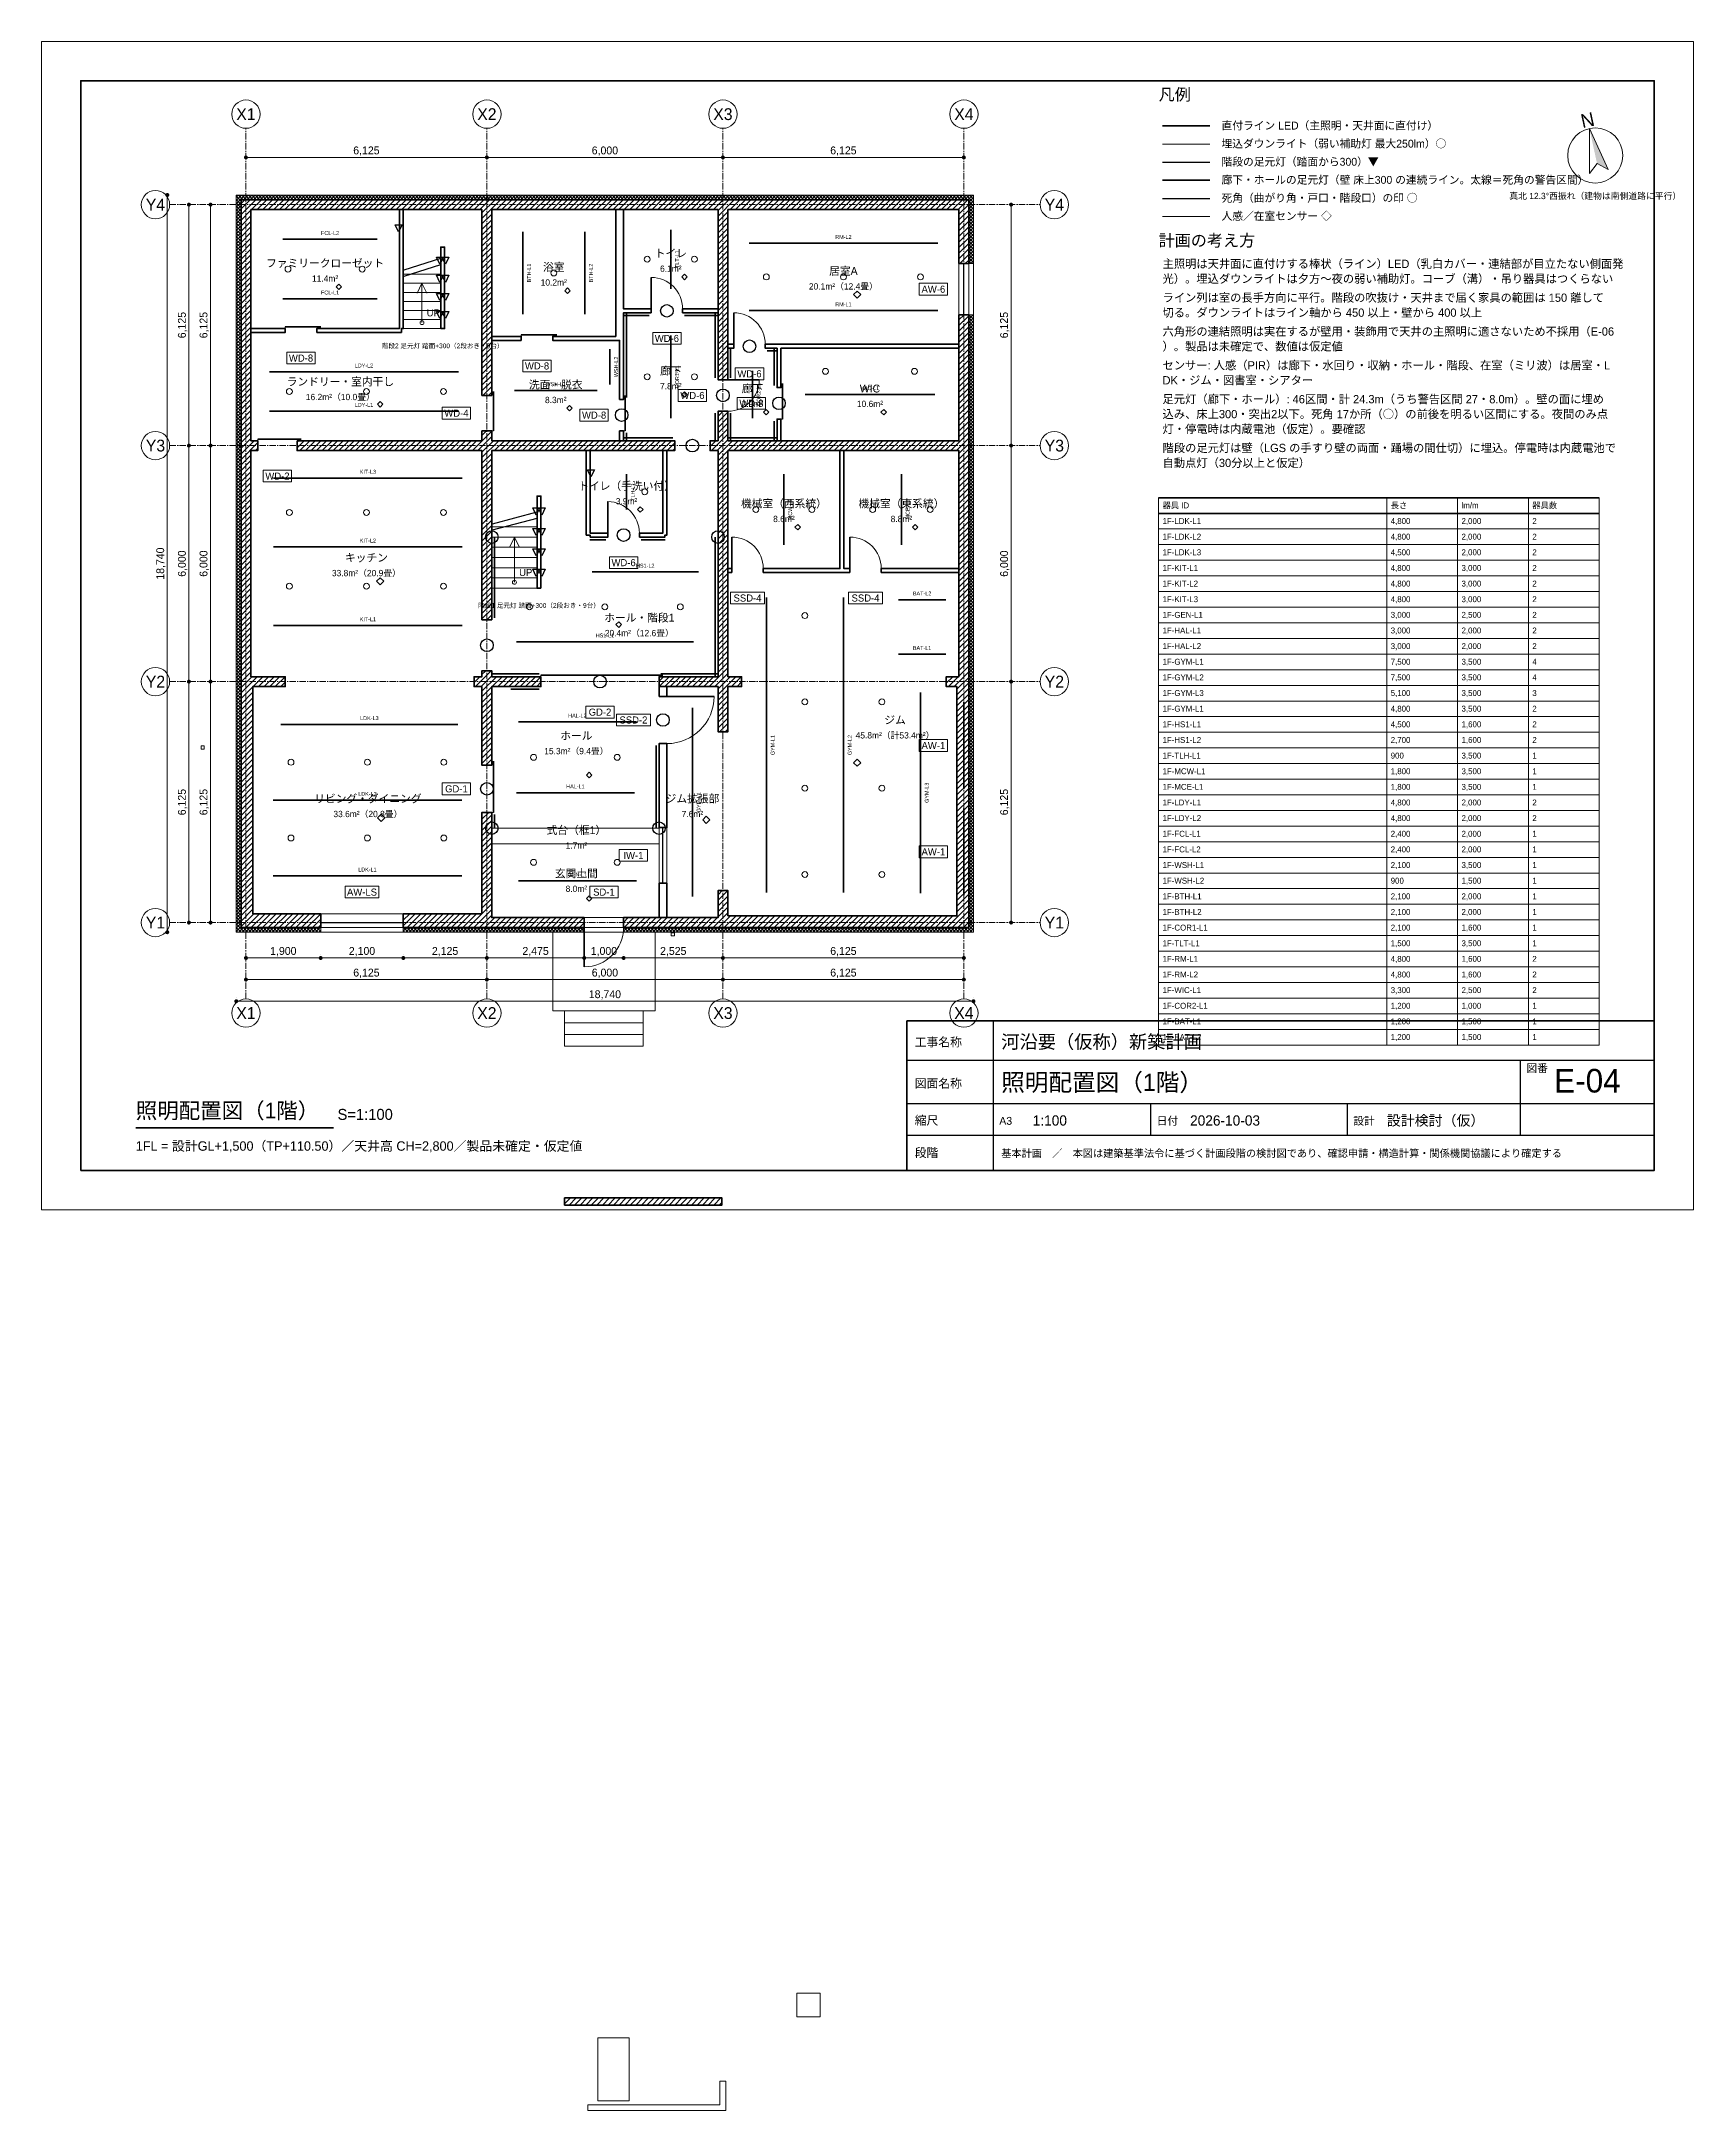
# Model space of a CAD drawing. Header units: millimetres. Extents: x 0 to 42000, y -22900 to 29700.
import ezdxf
from ezdxf.enums import TextEntityAlignment as Align

# ---------------------------------------------------------------- set-up
doc = ezdxf.new("R2010")
doc.units = ezdxf.units.MM
doc.header["$LTSCALE"] = 50
doc.linetypes.add('CENTER', pattern=[5.08, 3.175, -0.635, 0.635, -0.635])
for name, color, linetype, lineweight in [('A-CUT', 7, 'Continuous', 50), ('A-CUT-HATCH', 8, 'Continuous', 9), ('A-CUT-INS', 9, 'Continuous', 9), ('A-CUT-LGS', 7, 'Continuous', 35), ('A-DIMS', 7, 'Continuous', 13), ('A-DOOR', 5, 'Continuous', 18), ('A-GLAZ', 5, 'Continuous', 18), ('A-GRID', 1, 'CENTER', 13), ('A-GRID-SYMB', 7, 'Continuous', 18), ('A-HIDDEN', 8, 'Continuous', 13), ('A-ROOM', 7, 'Continuous', 18), ('A-STRS', 7, 'Continuous', 18), ('A-SYMB', 7, 'Continuous', 18), ('A-TEXT', 7, 'Continuous', 18), ('A-VIS', 7, 'Continuous', 18), ('E-FOOT', 6, 'Continuous', 25), ('E-FOOTL', 6, 'Continuous', 50), ('E-LINE', 4, 'Continuous', 70), ('E-LITE', 7, 'Continuous', 18), ('E-SENS', 3, 'Continuous', 18), ('E-WARN', 1, 'Continuous', 25), ('G-FRAME', 7, 'Continuous', 70), ('G-TABLE', 7, 'Continuous', 18), ('G-TITLE', 7, 'Continuous', 25)]:
    doc.layers.add(name, color=color, linetype=linetype, lineweight=lineweight)
doc.styles.add('JP', font='ipag.ttf')
doc.dimstyles.new('JIS', dxfattribs={"dimscale": 100, "dimtxt": 2, "dimasz": 1, "dimexe": 1, "dimexo": 1, "dimgap": 0.6, "dimtad": 1, "dimdec": 0, "dimtxsty": 'JP', "dimblk": 'DOT', "dimcen": 2.5, "dimclrd": 7, "dimclre": 7, "dimclrt": 7, "dimazin": 3, "dimtfac": 1, "dimtmove": 0, "dimatfit": 3, "dimlwd": 13, "dimlwe": 13})

# ---------------------------------------------------------------- blocks, each defined once
blk = doc.blocks.new('_DOT')
at = {"color": 0, "linetype": 'BYBLOCK'}
blk.add_line((-0.5, 0), (-1, 0), dxfattribs=at)
at = {"color": 0, "linetype": 'BYBLOCK', "const_width": 0.5}
blk.add_lwpolyline([(-0.25, 0, 1), (0.25, 0, 1)], format="xyb", close=True, dxfattribs=at)

msp = doc.modelspace()

# ---------------------------------------------------------------- hatches: boundary and pattern name
at = {"layer": 'A-CUT-HATCH'}
h = msp.add_hatch(dxfattribs=at)
h.set_pattern_fill('ANSI31', scale=31.496)
h.paths.add_polyline_path([(5075, 25425), (5075, 25675), (23575, 25675), (23575, 25425), (23575, 24050), (23325, 24050), (23325, 25425), (17450, 25425), (17450, 21100), (17200, 21100), (17200, 25425), (11450, 25425), (11450, 20700), (11200, 20700), (11200, 25425), (5325, 25425), (5325, 19550), (5500, 19550), (5500, 19300), (5325, 19300), (5325, 13550), (6200, 13550), (6200, 13300), (5375, 13300), (5375, 7525), (7100, 7525), (7100, 7425), (7100, 7175), (5075, 7175), (5075, 7425), (5075, 7525)])
h.paths.add_polyline_path([(17450, 13300), (17450, 12150), (17200, 12150), (17200, 13300), (15700, 13300), (15700, 13550), (17200, 13550), (17200, 19300), (17000, 19300), (17000, 19550), (17200, 19550), (17200, 20300), (17450, 20300), (17450, 19550), (23325, 19550), (23325, 22750), (23575, 22750), (23575, 12900), (23575, 10700), (23575, 10200), (23575, 8000), (23575, 7475), (23575, 7425), (23575, 7175), (14800, 7175), (14800, 7425), (17200, 7425), (17200, 8115), (17450, 8115), (17450, 7475), (23275, 7475), (23275, 8000), (23275, 10200), (23275, 10700), (23275, 12900), (23275, 13300), (23000, 13300), (23000, 13550), (23325, 13550), (23325, 19300), (17450, 19300), (17450, 13550), (17800, 13550), (17800, 13300)])
h.paths.add_polyline_path([(13300, 120), (13300, 300), (17300, 300), (17300, 120)])
h.paths.add_polyline_path([(6500, 19550), (11200, 19550), (11200, 19800), (11450, 19800), (11450, 19550), (16100, 19550), (16100, 19300), (11450, 19300), (11450, 15000), (11200, 15000), (11200, 19300), (6500, 19300)])
h.paths.add_polyline_path([(9200, 7175), (9200, 7425), (9200, 7525), (11200, 7525), (11200, 10100), (11450, 10100), (11450, 7425), (13800, 7425), (13800, 7175)])
h.paths.add_polyline_path([(12700, 13550), (12700, 13300), (11450, 13300), (11450, 11300), (11200, 11300), (11200, 13300), (11000, 13300), (11000, 13550), (11200, 13550), (11200, 13700), (11450, 13700), (11450, 13550)])
at = {"layer": 'A-CUT-INS'}
h = msp.add_hatch(dxfattribs=at)
h.set_pattern_fill('ANSI37', scale=18.89764)
h.paths.add_polyline_path([(4955, 25675), (4955, 25795), (23695, 25795), (23695, 25675), (23695, 24050), (23575, 24050), (23575, 25675), (5075, 25675), (5075, 7175), (7100, 7175), (7100, 7055), (4955, 7055), (4955, 7175)])
h.paths.add_polyline_path([(14800, 7175), (23575, 7175), (23575, 8000), (23575, 10200), (23575, 10700), (23575, 12900), (23575, 22750), (23695, 22750), (23695, 12900), (23695, 10700), (23695, 10200), (23695, 8000), (23695, 7175), (23695, 7055), (14800, 7055)])
h.paths.add_polyline_path([(13800, 7175), (13800, 7055), (9200, 7055), (9200, 7175)])
at = {"layer": 'A-SYMB'}
msp.add_hatch(color=7, dxfattribs=at).paths.add_polyline_path([(39351.1, 27484), (39544.7, 26594.8), (39828.7, 26441.7)])

# ---------------------------------------------------------------- linework, layer by layer
at = {"layer": 'A-CUT'}
for points in [[(5075, 25425), (5075, 25675), (23575, 25675), (23575, 25425), (23575, 24050), (23325, 24050), (23325, 25425), (17450, 25425), (17450, 21100), (17200, 21100), (17200, 25425), (11450, 25425), (11450, 20700), (11200, 20700), (11200, 25425), (5325, 25425), (5325, 19550), (5500, 19550), (5500, 19300), (5325, 19300), (5325, 13550), (6200, 13550), (6200, 13300), (5375, 13300), (5375, 7525), (7100, 7525), (7100, 7425), (7100, 7175), (5075, 7175), (5075, 7425), (5075, 7525), (5075, 25425)], [(17450, 13300), (17450, 12150), (17200, 12150), (17200, 13300), (15700, 13300), (15700, 13550), (17200, 13550), (17200, 19300), (17000, 19300), (17000, 19550), (17200, 19550), (17200, 20300), (17450, 20300), (17450, 19550), (23325, 19550), (23325, 22750), (23575, 22750), (23575, 12900), (23575, 10700), (23575, 10200), (23575, 8000), (23575, 7475), (23575, 7425), (23575, 7175), (14800, 7175), (14800, 7425), (17200, 7425), (17200, 8115), (17450, 8115), (17450, 7475), (23275, 7475), (23275, 8000), (23275, 10200), (23275, 10700), (23275, 12900), (23275, 13300), (23000, 13300), (23000, 13550), (23325, 13550), (23325, 19300), (17450, 19300), (17450, 13550), (17800, 13550), (17800, 13300), (17450, 13300)], [(6500, 19550), (11200, 19550), (11200, 19800), (11450, 19800), (11450, 19550), (16100, 19550), (16100, 19300), (11450, 19300), (11450, 15000), (11200, 15000), (11200, 19300), (6500, 19300), (6500, 19550)], [(12700, 13550), (12700, 13300), (11450, 13300), (11450, 11300), (11200, 11300), (11200, 13300), (11000, 13300), (11000, 13550), (11200, 13550), (11200, 13700), (11450, 13700), (11450, 13550), (12700, 13550)], [(9200, 7175), (9200, 7425), (9200, 7525), (11200, 7525), (11200, 10100), (11450, 10100), (11450, 7425), (13800, 7425), (13800, 7175), (9200, 7175)], [(13300, 120), (13300, 300), (17300, 300), (17300, 120), (13300, 120)]]:
    msp.add_lwpolyline(points, dxfattribs=at)
at = {"layer": 'A-CUT-LGS', "lineweight": 18}
for points in [[(4955, 25675), (4955, 25795), (23695, 25795), (23695, 25675), (23695, 24050), (23575, 24050), (23575, 25675), (5075, 25675), (5075, 7175), (7100, 7175), (7100, 7055), (4955, 7055), (4955, 7175), (4955, 25675)], [(14800, 7175), (23575, 7175), (23575, 8000), (23575, 10200), (23575, 10700), (23575, 12900), (23575, 22750), (23695, 22750), (23695, 12900), (23695, 10700), (23695, 10200), (23695, 8000), (23695, 7175), (23695, 7055), (14800, 7055), (14800, 7175)], [(13800, 7175), (13800, 7055), (9200, 7055), (9200, 7175), (13800, 7175)]]:
    msp.add_lwpolyline(points, dxfattribs=at)
at = {"layer": 'A-CUT-LGS'}
for points in [[(7000, 22300), (7000, 22400), (9100, 22400), (9100, 25425), (9200, 25425), (9200, 22400), (9150, 22400), (9150, 22300), (7000, 22300)], [(14700, 20600), (14700, 22100), (13000, 22100), (13000, 22200), (14600, 22200), (14600, 25425), (14800, 25425), (14800, 22900), (15500, 22900), (15500, 22800), (14800, 22800), (14800, 22150), (14800, 20600), (14700, 20600)], [(10150, 22400), (10150, 24470), (10250, 24470), (10250, 22400), (10150, 22400)], [(16300, 22800), (16300, 22900), (17200, 22900), (17200, 22800), (16300, 22800)], [(5325, 22300), (5325, 22400), (6200, 22400), (6200, 22300), (5325, 22300)], [(12200, 22100), (11450, 22100), (11450, 22200), (12200, 22200), (12200, 22100)], [(17450, 21900), (17450, 22000), (17600, 22000), (17600, 21900), (17450, 21900)], [(23325, 22000), (23325, 21900), (18800, 21900), (18800, 20900), (18700, 20900), (18700, 21900), (18400, 21900), (18400, 22000), (23325, 22000)], [(18700, 19550), (18700, 20100), (18800, 20100), (18800, 19550), (18700, 19550)], [(14700, 19550), (14700, 19800), (14800, 19800), (14800, 19550), (14700, 19550)], [(13950, 17100), (13950, 17150), (13850, 17150), (13850, 19300), (13950, 19300), (13950, 17200), (14400, 17200), (14400, 17100), (13950, 17100)], [(15200, 17100), (15200, 17200), (15800, 17200), (15800, 19300), (15900, 19300), (15900, 17150), (15850, 17150), (15850, 17100), (15200, 17100)], [(18350, 16200), (18350, 16300), (20300, 16300), (20300, 19300), (20400, 19300), (20400, 16300), (20550, 16300), (20550, 16200), (18350, 16200)], [(12700, 15800), (12600, 15800), (12600, 18140), (12700, 18140), (12700, 15800)], [(17450, 16200), (17450, 16300), (17550, 16300), (17550, 16200), (17450, 16200)], [(21350, 16200), (21350, 16300), (23325, 16300), (23325, 16200), (21350, 16200)], [(15700, 13050), (15700, 13300), (15900, 13300), (15900, 13050), (15700, 13050)], [(15700, 9715), (15700, 11850), (15900, 11850), (15900, 9715), (15700, 9715)], [(15700, 7425), (15700, 8300), (15900, 8300), (15900, 7425), (15700, 7425)]]:
    msp.add_lwpolyline(points, dxfattribs=at)
at = {"layer": 'A-DOOR', "lineweight": 35}
for p, q in [((15500, 22900), (15500, 23700)), ((17600, 22000), (17600, 22800)), ((17450, 21100), (18250, 21100)), ((14400, 17200), (14400, 18000)), ((17550, 16300), (17550, 17100)), ((20550, 16300), (20550, 17100)), ((15900, 13050), (17100, 13050)), ((13800, 7175), (13800, 6175))]:
    msp.add_line(p, q, dxfattribs=at)
at = {"layer": 'A-DOOR'}
for p, q in [((6200, 22440), (6200, 22300)), ((12200, 22240), (12200, 22100)), ((18840, 20100), (18700, 20100)), ((5500, 19590), (5500, 19300)), ((11490, 19800), (11200, 19800)), ((14840, 19800), (14700, 19800)), ((12700, 13590), (12700, 13300)), ((11490, 10100), (11200, 10100))]:
    msp.add_line(p, q, dxfattribs=at)
at = {"layer": 'A-DOOR', "lineweight": 35}
for points in [[(6200, 22440), (7100, 22440)], [(12200, 22240), (13100, 22240)], [(11490, 19800), (11490, 20800)], [(14840, 19800), (14840, 20700)], [(18840, 20100), (18840, 21000)], [(5500, 19590), (6600, 19590)], [(12700, 13590), (15800, 13590)], [(11490, 10100), (11490, 11400)]]:
    msp.add_lwpolyline(points, dxfattribs=at)
at = {"layer": 'A-DOOR'}
for points in [[(4060, 11710), (4060, 11790), (4140, 11790), (4140, 11710), (4060, 11710)], [(16010, 6960), (16010, 7040), (16090, 7040), (16090, 6960), (16010, 6960)], [(19200, -20513.6), (19200, -19913.6), (19800, -19913.6), (19800, -20513.6), (19200, -20513.6)], [(14144.6, -22650), (14144.6, -21050), (14944.6, -21050), (14944.6, -22650), (14144.6, -22650)]]:
    msp.add_lwpolyline(points, dxfattribs=at)
for centre, radius, start, end in [((15500, 22900), 800, 0, 90), ((17600, 22000), 800, 0, 90), ((17450, 21100), 800, 270, 0), ((14400, 17200), 800, 0, 90), ((17550, 16300), 800, 0, 90), ((20550, 16300), 800, 0, 90), ((15900, 13050), 1200, 270, 0), ((13800, 7175), 1000, 270, 0)]:
    msp.add_arc(centre, radius, start, end, dxfattribs=at)
at = {"layer": 'A-GLAZ', "lineweight": 25}
for points in [[(23450, 22750), (23450, 24050)], [(15800, 8300), (15800, 9715)], [(7100, 7300), (9200, 7300)]]:
    msp.add_lwpolyline(points, dxfattribs=at)
at = {"layer": 'A-GRID'}
for p, q in [((5200, 5360), (5200, 27490)), ((11325, 5360), (11325, 27490)), ((17325, 5360), (17325, 27490)), ((23450, 5360), (23450, 27490)), ((3260, 25550), (25390, 25550)), ((3260, 19425), (25390, 19425)), ((3260, 13425), (25390, 13425)), ((3260, 7300), (25390, 7300))]:
    msp.add_line(p, q, dxfattribs=at)
at = {"layer": 'A-GRID-SYMB'}
for centre in [(5200, 27850), (11325, 27850), (17325, 27850), (23450, 27850), (2900, 25550), (25750, 25550), (2900, 19425), (25750, 19425), (2900, 13425), (25750, 13425), (2900, 7300), (25750, 7300), (5200, 5000), (11325, 5000), (17325, 5000), (23450, 5000)]:
    msp.add_circle(centre, 360, dxfattribs=at)
at = {"layer": 'A-HIDDEN', "lineweight": 35}
for p, q in [((23450, 10700), (23450, 12900)), ((23450, 8000), (23450, 10200))]:
    msp.add_line(p, q, dxfattribs=at)
at = {"layer": 'A-STRS', "lineweight": 25}
for p, q in [((9220, 23890), (10150, 24190)), ((9220, 23730), (10150, 24030)), ((11470, 17440), (12600, 17740)), ((11470, 17280), (12600, 17580))]:
    msp.add_line(p, q, dxfattribs=at)
at = {"layer": 'A-STRS'}
for points in [[(9200, 23780), (10150, 23780), (10150, 23550), (9200, 23550), (9200, 23780)], [(9200, 23550), (10150, 23550), (10150, 23320), (9200, 23320), (9200, 23550)], [(9200, 23320), (10150, 23320), (10150, 23090), (9200, 23090), (9200, 23320)], [(9555, 23300), (9675, 23550), (9795, 23300)], [(9675, 22550), (9675, 23550)], [(9200, 23090), (10150, 23090), (10150, 22860), (9200, 22860), (9200, 23090)], [(9200, 22860), (10150, 22860), (10150, 22630), (9200, 22630), (9200, 22860)], [(9200, 22630), (10150, 22630), (10150, 22400), (9200, 22400), (9200, 22630)], [(11450, 17360), (12600, 17360), (12600, 17100), (11450, 17100), (11450, 17360)], [(11450, 17100), (12600, 17100), (12600, 16840), (11450, 16840), (11450, 17100)], [(11450, 16840), (12600, 16840), (12600, 16580), (11450, 16580), (11450, 16840)], [(11905, 16850), (12025, 17100), (12145, 16850)], [(12025, 15950), (12025, 17100)], [(11450, 16580), (12600, 16580), (12600, 16320), (11450, 16320), (11450, 16580)], [(11450, 16320), (12600, 16320), (12600, 16060), (11450, 16060), (11450, 16320)], [(11450, 16060), (12600, 16060), (12600, 15800), (11450, 15800), (11450, 16060)], [(13000, 5055), (13000, 7055), (13800, 7055), (14800, 7055), (15600, 7055), (15600, 5055), (13000, 5055)], [(13300, 4755), (13300, 5055), (15300, 5055), (15300, 4755), (13300, 4755)], [(13300, 4455), (13300, 4755), (15300, 4755), (15300, 4455), (13300, 4455)], [(13300, 4155), (13300, 4455), (15300, 4455), (15300, 4155), (13300, 4155)]]:
    msp.add_lwpolyline(points, dxfattribs=at)
for centre in [(9675, 22550), (12025, 15950)]:
    msp.add_circle(centre, 50, dxfattribs=at)
at = {"layer": 'A-SYMB', "lineweight": 50}
msp.add_line((2400, 2080), (7428, 2080), dxfattribs=at)
at = {"layer": 'A-SYMB'}
msp.add_lwpolyline([(39351.1, 27484), (39349.9, 26337.5), (39544.7, 26594.8), (39828.7, 26441.7)], close=True, dxfattribs=at)
msp.add_circle((39500, 26800), 700, dxfattribs=at)
at = {"layer": 'A-TEXT'}
for points in [[(22314.2, 23250), (23035.8, 23250), (23035.8, 23550), (22314.2, 23550)], [(15539.2, 22000), (16260.8, 22000), (16260.8, 22300), (15539.2, 22300)], [(6239.2, 21500), (6960.8, 21500), (6960.8, 21800), (6239.2, 21800)], [(12239.2, 21300), (12960.8, 21300), (12960.8, 21600), (12239.2, 21600)], [(17639.2, 21100), (18360.8, 21100), (18360.8, 21400), (17639.2, 21400)], [(16189.2, 20550), (16910.8, 20550), (16910.8, 20850), (16189.2, 20850)], [(17689.2, 20350), (18410.8, 20350), (18410.8, 20650), (17689.2, 20650)], [(10189.2, 20100), (10910.8, 20100), (10910.8, 20400), (10189.2, 20400)], [(13689.2, 20050), (14410.8, 20050), (14410.8, 20350), (13689.2, 20350)], [(5639.2, 18500), (6360.8, 18500), (6360.8, 18800), (5639.2, 18800)], [(14439.2, 16300), (15160.8, 16300), (15160.8, 16600), (14439.2, 16600)], [(17519, 15400), (18381, 15400), (18381, 15700), (17519, 15700)], [(20519, 15400), (21381, 15400), (21381, 15700), (20519, 15700)], [(13839.2, 12500), (14560.8, 12500), (14560.8, 12800), (13839.2, 12800)], [(14619, 12300), (15481, 12300), (15481, 12600), (14619, 12600)], [(22314.2, 11650), (23035.8, 11650), (23035.8, 11950), (22314.2, 11950)], [(10189.2, 10550), (10910.8, 10550), (10910.8, 10850), (10189.2, 10850)], [(14689.2, 8857.5), (15410.8, 8857.5), (15410.8, 9157.5), (14689.2, 9157.5)], [(22314.2, 8950), (23035.8, 8950), (23035.8, 9250), (22314.2, 9250)], [(7719, 7925), (8581, 7925), (8581, 8225), (7719, 8225)], [(13939.2, 7925), (14660.8, 7925), (14660.8, 8225), (13939.2, 8225)]]:
    msp.add_lwpolyline(points, close=True, dxfattribs=at)
at = {"layer": 'A-VIS'}
for points in [[(23325, 22750), (23325, 24050), (23575, 24050), (23575, 22750), (23325, 22750)], [(23575, 22750), (23575, 24050), (23695, 24050), (23695, 22750), (23575, 22750)], [(15700, 9700.5), (15700, 9700), (11450, 9700), (11450, 9700.5)], [(11450, 9300), (11450, 9700), (15700, 9700), (15700, 9300), (11450, 9300)], [(15700, 8300), (15700, 9715), (15900, 9715), (15900, 8300), (15700, 8300)], [(14800, 7425), (13800, 7425), (11450, 7425), (11450, 9300), (15700, 9300), (15700, 8300), (15700, 7425), (14800, 7425)], [(7100, 7175), (7100, 7425), (7100, 7525), (9200, 7525), (9200, 7425), (9200, 7175), (7100, 7175)], [(13800, 7424.5), (13800, 7425), (14800, 7425), (14800, 7424.5)], [(7100, 7055), (7100, 7175), (9200, 7175), (9200, 7055), (7100, 7055)], [(14800, 7175.5), (14800, 7175), (13800, 7175), (13800, 7175.5)], [(13800, 7174.5), (13800, 7175), (14800, 7175), (14800, 7174.5)], [(14800, 7055.5), (14800, 7055), (13800, 7055), (13800, 7055.5)], [(13887.9, -22900), (13887.9, -22750), (17250, -22750), (17250, -22150), (17400, -22150), (17400, -22750), (17400, -22900), (13887.9, -22900)]]:
    msp.add_lwpolyline(points, dxfattribs=at)
at = {"layer": 'E-FOOT'}
msp.add_line((28500, 26630), (29700, 26630), dxfattribs=at)
for points in [[(8990, 25037.5), (9170, 25037.5), (9080, 24857.5)], [(10040, 24215), (10220, 24215), (10130, 24035)], [(10180, 24215), (10360, 24215), (10270, 24035)], [(10040, 23755), (10220, 23755), (10130, 23575)], [(10180, 23755), (10360, 23755), (10270, 23575)], [(10040, 23295), (10220, 23295), (10130, 23115)], [(10180, 23295), (10360, 23295), (10270, 23115)], [(10040, 22835), (10220, 22835), (10130, 22655)], [(10180, 22835), (10360, 22835), (10270, 22655)], [(13880, 18810), (14060, 18810), (13970, 18630)], [(12490, 17840), (12670, 17840), (12580, 17660)], [(12630, 17840), (12810, 17840), (12720, 17660)], [(12490, 17320), (12670, 17320), (12580, 17140)], [(12630, 17320), (12810, 17320), (12720, 17140)], [(12490, 16800), (12670, 16800), (12580, 16620)], [(12630, 16800), (12810, 16800), (12720, 16620)], [(12490, 16280), (12670, 16280), (12580, 16100)], [(12630, 16280), (12810, 16280), (12720, 16100)]]:
    msp.add_lwpolyline(points, close=True, dxfattribs=at)
at = {"layer": 'E-FOOTL'}
msp.add_line((28500, 26170), (29700, 26170), dxfattribs=at)
at = {"layer": 'E-FOOTL', "lineweight": 50}
for points in [[(14800, 22730), (15202, 22730)], [(14870, 20898), (14870, 22800)], [(16598, 22730), (17200, 22730)], [(17130, 21388), (17130, 22800)], [(18630, 21198), (18630, 21900)], [(17520, 21388), (17520, 21518)], [(17130, 19798), (17130, 20012)], [(17520, 19550), (17520, 20012)], [(15009, 19620), (15811, 19620)], [(17450, 19620), (18700, 19620)], [(18630, 19550), (18630, 19802)], [(13942, 17030), (14102, 17030)], [(15498, 17030), (15858, 17030)], [(11520, 15291), (11520, 16500)], [(17130, 13550), (17130, 16500)], [(11836, 13620), (12406, 13620)], [(11930, 13230), (12406, 13230)], [(15994, 13620), (17200, 13620)], [(15630, 10300), (15630, 11556)]]:
    msp.add_lwpolyline(points, dxfattribs=at)
at = {"layer": 'E-FOOTL', "lineweight": 100}
for points in [[(15202, 22730), (15450, 22730)], [(16350, 22730), (16598, 22730)], [(17520, 21518), (17520, 21900)], [(18450, 21830), (18698, 21830)], [(17130, 21150), (17130, 21388)], [(17520, 21150), (17520, 21388)], [(18630, 20950), (18630, 21198)], [(14870, 20650), (14870, 20898)], [(17130, 20012), (17130, 20250)], [(17520, 20012), (17520, 20250)], [(18630, 19802), (18630, 20050)], [(14800, 19620), (15009, 19620)], [(14870, 19550), (14870, 19750)], [(15811, 19620), (16050, 19620)], [(17130, 19550), (17130, 19798)], [(11520, 16500), (11520, 17100)], [(14102, 17030), (14350, 17030)], [(15250, 17030), (15498, 17030)], [(17130, 16500), (17130, 17100)], [(11520, 15050), (11520, 15291)], [(11450, 13620), (11836, 13620)], [(12406, 13620), (12650, 13620)], [(12406, 13230), (12650, 13230)], [(15750, 13620), (15994, 13620)], [(15630, 11556), (15630, 11800)], [(11520, 9700), (11520, 10050)], [(15630, 9700), (15630, 10300)]]:
    msp.add_lwpolyline(points, dxfattribs=at)
at = {"layer": 'E-LINE'}
msp.add_line((28500, 27550), (29700, 27550), dxfattribs=at)
at = {"layer": 'E-LINE', "lineweight": 70}
for points in [[(12238, 22762), (12238, 24862)], [(13812, 22762), (13812, 24862)], [(16000, 23412), (16000, 24912)], [(6138, 24669), (8538, 24669)], [(17988, 24569), (22788, 24569)], [(6138, 23156), (8538, 23156)], [(17988, 22856), (22788, 22856)], [(16000, 20125), (16000, 22225)], [(14450, 20975), (14450, 21875)], [(5800, 21300), (10600, 21300)], [(18075, 20125), (18075, 21325)], [(12025, 20825), (14125, 20825)], [(19412, 20725), (22712, 20725)], [(5800, 20300), (10600, 20300)], [(5900, 18600), (10700, 18600)], [(14875, 17800), (14875, 18700)], [(18875, 16900), (18875, 18700)], [(21862, 16900), (21862, 18700)], [(5900, 16850), (10700, 16850)], [(14000, 16212), (16700, 16212)], [(18429, 8062), (18429, 15562)], [(20388, 8062), (20388, 15562)], [(21788, 15506), (22988, 15506)], [(5900, 14850), (10700, 14850)], [(12075, 14438), (16575, 14438)], [(21788, 14119), (22988, 14119)], [(22346, 8050), (22346, 13150)], [(16550, 7962), (16550, 12762)], [(6088, 12338), (10588, 12338)], [(12125, 12400), (15125, 12400)], [(12075, 10600), (15075, 10600)], [(5888, 10412), (10688, 10412)], [(5888, 8488), (10688, 8488)], [(12125, 8362), (15125, 8362)]]:
    msp.add_lwpolyline(points, dxfattribs=at)
at = {"layer": 'E-LITE'}
msp.add_line((28500, 27090), (29700, 27090), dxfattribs=at)
for centre in [(15400, 24162.5), (16600, 24162.5), (6268.8, 23912.5), (8156.2, 23912.5), (13025, 23812.5), (18429.2, 23712.5), (20387.5, 23712.5), (22345.8, 23712.5), (15400, 21175), (16600, 21175), (19931.2, 21312.5), (22193.8, 21312.5), (6304.2, 20800), (8262.5, 20800), (10220.8, 20800), (15337.5, 18250), (6304.2, 17725), (8262.5, 17725), (10220.8, 17725), (18162.5, 17800), (19587.5, 17800), (21130.8, 17800), (22593.2, 17800), (6304.2, 15850), (8262.5, 15850), (10220.8, 15850), (12408.3, 15325), (14325, 15325), (16241.7, 15325), (19408.5, 15103.1), (19408.5, 12909.4), (21367, 12909.4), (12512.5, 11500), (14637.5, 11500), (6345.8, 11375), (8287.5, 11375), (10229.2, 11375), (19408.5, 10715.6), (21367, 10715.6), (6345.8, 9450), (8287.5, 9450), (10229.2, 9450), (12512.5, 8830.8), (14637.5, 8830.8), (19408.5, 8521.9), (21367, 8521.9)]:
    msp.add_circle(centre, 75, dxfattribs=at)
at = {"layer": 'E-SENS'}
msp.add_line((28500, 25250), (29700, 25250), dxfattribs=at)
for points in [[(16350, 23782.5), (16420, 23712.5), (16350, 23642.5), (16280, 23712.5)], [(7562.5, 23532.5), (7632.5, 23462.5), (7562.5, 23392.5), (7492.5, 23462.5)], [(13375, 23432.5), (13445, 23362.5), (13375, 23292.5), (13305, 23362.5)], [(20737.5, 23352.5), (20827.5, 23262.5), (20737.5, 23172.5), (20647.5, 23262.5)], [(8612.5, 20545), (8682.5, 20475), (8612.5, 20405), (8542.5, 20475)], [(16350, 20795), (16420, 20725), (16350, 20655), (16280, 20725)], [(13425, 20445), (13495, 20375), (13425, 20305), (13355, 20375)], [(18425, 20345), (18495, 20275), (18425, 20205), (18355, 20275)], [(21412.5, 20345), (21482.5, 20275), (21412.5, 20205), (21342.5, 20275)], [(15225, 17870), (15295, 17800), (15225, 17730), (15155, 17800)], [(19225, 17420), (19295, 17350), (19225, 17280), (19155, 17350)], [(22212.5, 17420), (22282.5, 17350), (22212.5, 17280), (22142.5, 17350)], [(8612.5, 16065), (8702.5, 15975), (8612.5, 15885), (8522.5, 15975)], [(14675, 14945), (14745, 14875), (14675, 14805), (14605, 14875)], [(13925, 11120), (13995, 11050), (13925, 10980), (13855, 11050)], [(20737.5, 11452.5), (20827.5, 11362.5), (20737.5, 11272.5), (20647.5, 11362.5)], [(8637.5, 10052.5), (8727.5, 9962.5), (8637.5, 9872.5), (8547.5, 9962.5)], [(16900, 10002.5), (16990, 9912.5), (16900, 9822.5), (16810, 9912.5)], [(13925, 7982.5), (13995, 7912.5), (13925, 7842.5), (13855, 7912.5)]]:
    msp.add_lwpolyline(points, close=True, dxfattribs=at)
at = {"layer": 'E-WARN'}
msp.add_line((28500, 25710), (29700, 25710), dxfattribs=at)
for centre in [(15900, 22850), (18000, 21950), (17325, 20700), (17325, 20700), (18750, 20500), (14750, 20200), (16550, 19425), (11450, 17100), (14800, 17150), (17200, 17100), (11325, 14350), (14200, 13425), (14200, 13425), (15800, 12450), (11325, 10700), (11450, 9700), (15700, 9700)]:
    msp.add_circle(centre, 160, dxfattribs=at)
at = {"layer": 'G-FRAME', "lineweight": 0}
msp.add_lwpolyline([(0, 0), (42000, 0), (42000, 29700), (0, 29700)], close=True, dxfattribs=at)
at = {"layer": 'G-FRAME'}
msp.add_lwpolyline([(1000, 1000), (41000, 1000), (41000, 28700), (1000, 28700)], close=True, dxfattribs=at)
at = {"layer": 'G-TABLE', "lineweight": 35}
for points in [[(28400, 18100), (39600, 18100)], [(28400, 17702.5), (39600, 17702.5)]]:
    msp.add_lwpolyline(points, dxfattribs=at)
at = {"layer": 'G-TABLE'}
for points in [[(28400, 18100), (28400, 4187.5)], [(34200, 18100), (34200, 4187.5)], [(36000, 18100), (36000, 4187.5)], [(37800, 18100), (37800, 4187.5)], [(39600, 18100), (39600, 4187.5)]]:
    msp.add_lwpolyline(points, dxfattribs=at)
at = {"layer": 'G-TABLE', "lineweight": 18}
for points in [[(28400, 17305), (39600, 17305)], [(28400, 16907.5), (39600, 16907.5)], [(28400, 16510), (39600, 16510)], [(28400, 16112.5), (39600, 16112.5)], [(28400, 15715), (39600, 15715)], [(28400, 15317.5), (39600, 15317.5)], [(28400, 14920), (39600, 14920)], [(28400, 14522.5), (39600, 14522.5)], [(28400, 14125), (39600, 14125)], [(28400, 13727.5), (39600, 13727.5)], [(28400, 13330), (39600, 13330)], [(28400, 12932.5), (39600, 12932.5)], [(28400, 12535), (39600, 12535)], [(28400, 12137.5), (39600, 12137.5)], [(28400, 11740), (39600, 11740)], [(28400, 11342.5), (39600, 11342.5)], [(28400, 10945), (39600, 10945)], [(28400, 10547.5), (39600, 10547.5)], [(28400, 10150), (39600, 10150)], [(28400, 9752.5), (39600, 9752.5)], [(28400, 9355), (39600, 9355)], [(28400, 8957.5), (39600, 8957.5)], [(28400, 8560), (39600, 8560)], [(28400, 8162.5), (39600, 8162.5)], [(28400, 7765), (39600, 7765)], [(28400, 7367.5), (39600, 7367.5)], [(28400, 6970), (39600, 6970)], [(28400, 6572.5), (39600, 6572.5)], [(28400, 6175), (39600, 6175)], [(28400, 5777.5), (39600, 5777.5)], [(28400, 5380), (39600, 5380)], [(28400, 4982.5), (39600, 4982.5)], [(28400, 4585), (39600, 4585)], [(28400, 4187.5), (39600, 4187.5)]]:
    msp.add_lwpolyline(points, dxfattribs=at)
at = {"layer": 'G-TITLE'}
for p, q in [((24200, 1000), (24200, 4800)), ((22000, 3800), (41000, 3800)), ((37600, 1900), (37600, 3800)), ((22000, 2700), (41000, 2700)), ((24200, 1900), (24200, 2700)), ((28200, 1900), (28200, 2700)), ((33200, 1900), (33200, 2700)), ((22000, 1900), (41000, 1900))]:
    msp.add_line(p, q, dxfattribs=at)
at = {"layer": 'G-TITLE', "lineweight": 50}
msp.add_lwpolyline([(22000, 1000), (41000, 1000), (41000, 4800), (22000, 4800)], close=True, dxfattribs=at)

# ---------------------------------------------------------------- texts
at = {"layer": 'A-GRID-SYMB', "style": 'JP'}
for s, p in [('X1', (5200, 27850)), ('X2', (11325, 27850)), ('X3', (17325, 27850)), ('X4', (23450, 27850)), ('Y4', (2900, 25550)), ('Y4', (25750, 25550)), ('Y3', (2900, 19425)), ('Y3', (25750, 19425)), ('Y2', (2900, 13425)), ('Y2', (25750, 13425)), ('Y1', (2900, 7300)), ('Y1', (25750, 7300)), ('X1', (5200, 5000)), ('X2', (11325, 5000)), ('X3', (17325, 5000)), ('X4', (23450, 5000))]:
    msp.add_text(s, height=300, dxfattribs=at).set_placement(p, align=Align.MIDDLE_CENTER)
at = {"layer": 'A-ROOM', "style": 'JP'}
for s, height, p in [('トイレ', 200, (16000, 24312.5)), ('ファミリークローゼット', 200, (7212.5, 24062.5)), ('11.4m²', 160, (7212.5, 23672.5)), ('浴室', 200, (13025, 23962.5)), ('6.1m²', 160, (16000, 23922.5)), ('居室A', 200, (20387.5, 23862.5)), ('10.2m²', 160, (13025, 23572.5)), ('20.1m²（12.4畳）', 160, (20387.5, 23472.5)), ('ランドリー・室内干し', 200, (7600, 21050)), ('洗面・脱衣', 200, (13075, 20975)), ('廊下', 200, (16000, 21325)), ('16.2m²（10.0畳）', 160, (7600, 20660)), ('8.3m²', 160, (13075, 20585)), ('7.8m²', 160, (16000, 20935)), ('廊下', 200, (18075, 20875)), ('2.9m²', 160, (18075, 20485)), ('10.6m²', 160, (21062.5, 20485)), ('WIC', 200, (21062.5, 20875)), ('トイレ（手洗い付）', 200, (14875, 18400)), ('3.9m²', 160, (14875, 18010)), ('機械室（西系統）', 200, (18875, 17950)), ('機械室（東系統）', 200, (21862.5, 17950)), ('8.6m²', 160, (18875, 17560)), ('8.8m²', 160, (21862.5, 17560)), ('キッチン', 200, (8262.5, 16575)), ('33.8m²（20.9畳）', 160, (8262.5, 16185)), ('ホール・階段1', 200, (15200, 15050)), ('20.4m²（12.6畳）', 160, (15200, 14660)), ('ホール', 200, (13600, 12050)), ('45.8m²（計53.4m²）', 160, (21700, 12060)), ('ジム', 200, (21700, 12450)), ('15.3m²（9.4畳）', 160, (13600, 11660)), ('リビング・ダイニング', 200, (8300, 10450)), ('ジム拡張部', 200, (16550, 10450)), ('33.6m²（20.8畳）', 160, (8300, 10060)), ('7.6m²', 160, (16550, 10060)), ('式台（框1）', 200, (13600, 9650)), ('1.7m²', 160, (13600, 9260)), ('玄関土間', 200, (13600, 8550)), ('8.0m²', 160, (13600, 8160))]:
    msp.add_text(s, height=height, dxfattribs=at).set_placement(p, align=Align.MIDDLE_CENTER)
at = {"layer": 'A-STRS', "style": 'JP'}
for p in [(9795, 22800), (12145, 16200)]:
    msp.add_text('UP', height=180, dxfattribs=at).set_placement(p, align=Align.MIDDLE_LEFT)
at = {"layer": 'A-SYMB', "style": 'JP'}
msp.add_text('N', height=350, rotation=12.27877, dxfattribs=at).set_placement((39304.3, 27699), align=Align.MIDDLE_CENTER)
msp.add_text('真北 12.3°西振れ（建物は南側道路に平行）', height=160, dxfattribs=at).set_placement((39500, 25850), align=Align.TOP_CENTER)
at = {"layer": 'A-TEXT', "style": 'JP'}
for s, height, p in [('凡例', 300, (28400, 28200)), ('直付ライン LED（主照明・天井面に直付け）', 200, (30000, 27460)), ('埋込ダウンライト（弱い補助灯 最大250lm）○', 200, (30000, 27000)), ('廊下・ホールの足元灯（壁 床上300 の連続ライン。太線＝死角の警告区間）', 200, (30000, 26080)), ('階段の足元灯（踏面から300）▼', 200, (30000, 26540)), ('死角（曲がり角・戸口・階段口）の印 ○', 200, (30000, 25620)), ('人感／在室センサー ◇', 200, (30000, 25160)), ('計画の考え方', 300, (28400, 24490)), ('光）。埋込ダウンライトは夕方〜夜の弱い補助灯。コーブ（溝）・吊り器具はつくらない', 210, (28500, 23560)), ('主照明は天井面に直付けする棒状（ライン）LED（乳白カバー・連結部が目立たない側面発', 210, (28500, 23940)), ('ライン列は室の長手方向に平行。階段の吹抜け・天井まで届く家具の範囲は 150 離して', 210, (28500, 23080)), ('切る。ダウンライトはライン軸から 450 以上・壁から 400 以上', 210, (28500, 22700)), ('六角形の連結照明は実在するが壁用・装飾用で天井の主照明に適さないため不採用（E-06', 210, (28500, 22220)), ('）。製品は未確定で、数値は仮定値', 210, (28500, 21840)), ('センサー: 人感（PIR）は廊下・水回り・収納・ホール・階段、在室（ミリ波）は居室・L', 210, (28500, 21360)), ('DK・ジム・図書室・シアター', 210, (28500, 20980)), ('足元灯（廊下・ホール）: 46区間・計 24.3m（うち警告区間 27・8.0m）。壁の面に埋め', 210, (28500, 20500)), ('込み、床上300・突出2以下。死角 17か所（○）の前後を明るい区間にする。夜間のみ点', 210, (28500, 20120)), ('灯・停電時は内蔵電池（仮定）。要確認', 210, (28500, 19740)), ('階段の足元灯は壁（LGS の手すり壁の両面・踊場の間仕切）に埋込。停電時は内蔵電池で', 210, (28500, 19260)), ('自動点灯（30分以上と仮定）', 210, (28500, 18880)), ('器具 ID', 150, (28500, 17830)), ('長さ', 150, (34300, 17830)), ('lm/m', 150, (36100, 17830)), ('器具数', 150, (37900, 17830)), ('1F-LDK-L1', 150, (28500, 17432.5)), ('4,800', 150, (34300, 17432.5)), ('2,000', 150, (36100, 17432.5)), ('2', 150, (37900, 17432.5)), ('1F-LDK-L2', 150, (28500, 17035)), ('4,800', 150, (34300, 17035)), ('2,000', 150, (36100, 17035)), ('2', 150, (37900, 17035)), ('1F-LDK-L3', 150, (28500, 16637.5)), ('1F-KIT-L1', 150, (28500, 16240)), ('4,500', 150, (34300, 16637.5)), ('4,800', 150, (34300, 16240)), ('3,000', 150, (36100, 16240)), ('2,000', 150, (36100, 16637.5)), ('2', 150, (37900, 16637.5)), ('2', 150, (37900, 16240)), ('1F-KIT-L2', 150, (28500, 15842.5)), ('4,800', 150, (34300, 15842.5)), ('3,000', 150, (36100, 15842.5)), ('2', 150, (37900, 15842.5)), ('1F-KIT-L3', 150, (28500, 15445)), ('4,800', 150, (34300, 15445)), ('3,000', 150, (36100, 15445)), ('2', 150, (37900, 15445)), ('1F-GEN-L1', 150, (28500, 15047.5)), ('1F-HAL-L1', 150, (28500, 14650)), ('3,000', 150, (34300, 15047.5)), ('3,000', 150, (34300, 14650)), ('2,500', 150, (36100, 15047.5)), ('2,000', 150, (36100, 14650)), ('2', 150, (37900, 15047.5)), ('2', 150, (37900, 14650)), ('1F-HAL-L2', 150, (28500, 14252.5)), ('3,000', 150, (34300, 14252.5)), ('2,000', 150, (36100, 14252.5)), ('2', 150, (37900, 14252.5)), ('1F-GYM-L1', 150, (28500, 13855)), ('7,500', 150, (34300, 13855)), ('3,500', 150, (36100, 13855)), ('4', 150, (37900, 13855)), ('1F-GYM-L2', 150, (28500, 13457.5)), ('1F-GYM-L3', 150, (28500, 13060)), ('5,100', 150, (34300, 13060)), ('7,500', 150, (34300, 13457.5)), ('3,500', 150, (36100, 13457.5)), ('3,500', 150, (36100, 13060)), ('4', 150, (37900, 13457.5)), ('3', 150, (37900, 13060)), ('1F-GYM-L1', 150, (28500, 12662.5)), ('4,800', 150, (34300, 12662.5)), ('3,500', 150, (36100, 12662.5)), ('2', 150, (37900, 12662.5)), ('1F-HS1-L1', 150, (28500, 12265)), ('4,500', 150, (34300, 12265)), ('1,600', 150, (36100, 12265)), ('2', 150, (37900, 12265)), ('1F-HS1-L2', 150, (28500, 11867.5)), ('1F-TLH-L1', 150, (28500, 11470)), ('900', 150, (34300, 11470)), ('2,700', 150, (34300, 11867.5)), ('3,500', 150, (36100, 11470)), ('1,600', 150, (36100, 11867.5)), ('2', 150, (37900, 11867.5)), ('1', 150, (37900, 11470)), ('1F-MCW-L1', 150, (28500, 11072.5)), ('1,800', 150, (34300, 11072.5)), ('3,500', 150, (36100, 11072.5)), ('1', 150, (37900, 11072.5)), ('1F-MCE-L1', 150, (28500, 10675)), ('1,800', 150, (34300, 10675)), ('3,500', 150, (36100, 10675)), ('1', 150, (37900, 10675)), ('1F-LDY-L1', 150, (28500, 10277.5)), ('1F-LDY-L2', 150, (28500, 9880)), ('4,800', 150, (34300, 10277.5)), ('4,800', 150, (34300, 9880)), ('2,000', 150, (36100, 10277.5)), ('2,000', 150, (36100, 9880)), ('2', 150, (37900, 10277.5)), ('2', 150, (37900, 9880)), ('1F-FCL-L1', 150, (28500, 9482.5)), ('2,400', 150, (34300, 9482.5)), ('2,000', 150, (36100, 9482.5)), ('1', 150, (37900, 9482.5)), ('1F-FCL-L2', 150, (28500, 9085)), ('2,400', 150, (34300, 9085)), ('2,000', 150, (36100, 9085)), ('1', 150, (37900, 9085)), ('1F-WSH-L1', 150, (28500, 8687.5)), ('1F-WSH-L2', 150, (28500, 8290)), ('900', 150, (34300, 8290)), ('2,100', 150, (34300, 8687.5)), ('3,500', 150, (36100, 8687.5)), ('1,500', 150, (36100, 8290)), ('1', 150, (37900, 8687.5)), ('1', 150, (37900, 8290)), ('1F-BTH-L1', 150, (28500, 7892.5)), ('2,100', 150, (34300, 7892.5)), ('2,000', 150, (36100, 7892.5)), ('1', 150, (37900, 7892.5)), ('1F-BTH-L2', 150, (28500, 7495)), ('2,100', 150, (34300, 7495)), ('2,000', 150, (36100, 7495)), ('1', 150, (37900, 7495)), ('1F-COR1-L1', 150, (28500, 7097.5)), ('1F-TLT-L1', 150, (28500, 6700)), ('2,100', 150, (34300, 7097.5)), ('1,500', 150, (34300, 6700)), ('3,500', 150, (36100, 6700)), ('1,600', 150, (36100, 7097.5)), ('1', 150, (37900, 7097.5)), ('1', 150, (37900, 6700)), ('1F-RM-L1', 150, (28500, 6302.5)), ('4,800', 150, (34300, 6302.5)), ('1,600', 150, (36100, 6302.5)), ('2', 150, (37900, 6302.5)), ('1F-RM-L2', 150, (28500, 5905)), ('4,800', 150, (34300, 5905)), ('1,600', 150, (36100, 5905)), ('2', 150, (37900, 5905)), ('1F-WIC-L1', 150, (28500, 5507.5)), ('1F-COR2-L1', 150, (28500, 5110)), ('3,300', 150, (34300, 5507.5)), ('1,200', 150, (34300, 5110)), ('2,500', 150, (36100, 5507.5)), ('1,000', 150, (36100, 5110)), ('2', 150, (37900, 5507.5)), ('1F-BAT-L1', 150, (28500, 4712.5)), ('1,200', 150, (34300, 4712.5)), ('1,500', 150, (36100, 4712.5)), ('1', 150, (37900, 5110)), ('1', 150, (37900, 4712.5)), ('1F-BAT-L2', 150, (28500, 4315)), ('1,200', 150, (34300, 4315)), ('1,500', 150, (36100, 4315)), ('1', 150, (37900, 4315)), ('1FL = 設計GL+1,500（TP+110.50）／天井高 CH=2,800／製品未確定・仮定値', 240, (2400, 1500))]:
    msp.add_text(s, height=height, dxfattribs=at).set_placement(p)
for s, height, p in [('FCL-L2', 100, (7338, 24829)), ('RM-L2', 100, (20388, 24729)), ('FCL-L1', 100, (7338, 23316)), ('AW-6', 180, (22675, 23400)), ('RM-L1', 100, (20388, 23016)), ('WD-6', 180, (15900, 22150)), ('WD-8', 180, (6600, 21650)), ('LDY-L2', 100, (8200, 21460)), ('WD-8', 180, (12600, 21450)), ('WD-6', 180, (18000, 21250)), ('WSH-L1', 100, (13075, 20985)), ('WD-6', 180, (16550, 20700)), ('WD-8', 180, (18050, 20500)), ('WIC-L1', 100, (21062, 20885)), ('LDY-L1', 100, (8200, 20460)), ('WD-4', 180, (10550, 20250)), ('WD-8', 180, (14050, 20200)), ('WD-2', 180, (6000, 18650)), ('KIT-L3', 100, (8300, 18760)), ('KIT-L2', 100, (8300, 17010)), ('WD-6', 180, (14800, 16450)), ('HS1-L2', 100, (15350, 16372)), ('SSD-4', 180, (17950, 15550)), ('SSD-4', 180, (20950, 15550)), ('BAT-L2', 100, (22388, 15666)), ('KIT-L1', 100, (8300, 15010)), ('HS1-L1', 100, (14325, 14598)), ('BAT-L1', 100, (22388, 14279)), ('GD-2', 180, (14200, 12650)), ('LDK-L3', 100, (8338, 12498)), ('HAL-L2', 100, (13625, 12560)), ('SSD-2', 180, (15050, 12450)), ('AW-1', 180, (22675, 11800)), ('LDK-L2', 100, (8288, 10572)), ('GD-1', 180, (10550, 10700)), ('HAL-L1', 100, (13575, 10760)), ('IW-1', 180, (15050, 9007.5)), ('AW-1', 180, (22675, 9100)), ('LDK-L1', 100, (8288, 8648)), ('GEN-L1', 100, (13625, 8522)), ('AW-LS', 180, (8150, 8075)), ('SD-1', 180, (14300, 8075))]:
    msp.add_text(s, height=height, dxfattribs=at).set_placement(p, align=Align.MIDDLE_CENTER)
for s, p in [('TLT-L1', (16160, 24162)), ('BTH-L1', (12398, 23812)), ('BTH-L2', (13972, 23812)), ('WSH-L2', (14610, 21425)), ('COR1-L1', (16160, 21175)), ('COR2-L1', (18235, 20725)), ('TLH-L1', (15035, 18250)), ('MCW-L1', (19035, 17800)), ('MCE-L1', (22022, 17800)), ('GYM-L1', (18589, 11812)), ('GYM-L2', (20548, 11812)), ('GYM-L1', (16710, 10362)), ('GYM-L3', (22506, 10600))]:
    msp.add_text(s, height=100, rotation=90, dxfattribs=at).set_placement(p, align=Align.MIDDLE_CENTER)
for s, p in [('階段2 足元灯 踏面+300（2段おき・9台）', (10200, 22020)), ('階段1 足元灯 踏面+300（2段おき・9台）', (12650, 15420))]:
    msp.add_text(s, height=120, dxfattribs=at).set_placement(p, align=Align.TOP_CENTER)
for s, height, p in [('照明配置図（1階）', 400, (2400, 2200)), ('S=1:100', 280, (7528, 2200))]:
    msp.add_text(s, height=height, dxfattribs=at).set_placement(p, align=Align.BOTTOM_LEFT)
at = {"layer": 'G-TITLE', "style": 'JP'}
for s, height, p in [('工事名称', 220, (22200, 4150)), ('河沿要（仮称）新築計画', 340, (24400, 4100)), ('図番', 200, (37750, 3500)), ('図面名称', 220, (22200, 3100)), ('照明配置図（1階）', 440, (24400, 3020)), ('縮尺', 220, (22200, 2160)), ('A3', 200, (24350, 2160)), ('1:100', 260, (25200, 2140)), ('日付', 200, (28350, 2160)), ('2026-10-03', 260, (29200, 2140)), ('設計', 200, (33350, 2160)), ('設計検討（仮）', 260, (34200, 2140)), ('段階', 220, (22200, 1340)), ('基本計画\u3000／\u3000本図は建築基準法令に基づく計画段階の検討図であり、確認申請・構造計算・関係機関協議により確定する', 190, (24400, 1340))]:
    msp.add_text(s, height=height, dxfattribs=at).set_placement(p)
msp.add_text('E-04', height=600, dxfattribs=at).set_placement((39300, 2800), align=Align.BOTTOM_CENTER)

# ---------------------------------------------------------------- dimensions: what is measured, and where the dimension line sits
at = {"layer": 'A-DIMS'}
for base, p1, p2, text in [((5200, 26750), (5200, 26750), (11325, 26750), '6,125'), ((11325, 26750), (11325, 26750), (17325, 26750), '6,000'), ((17325, 26750), (17325, 26750), (23450, 26750), '6,125'), ((5200, 6400), (5200, 6400), (7100, 6400), '1,900'), ((7100, 6400), (7100, 6400), (9200, 6400), '2,100'), ((9200, 6400), (9200, 6400), (11325, 6400), '2,125'), ((11325, 6400), (11325, 6400), (13800, 6400), '2,475'), ((13800, 6400), (13800, 6400), (14800, 6400), '1,000'), ((14800, 6400), (14800, 6400), (17325, 6400), '2,525'), ((17325, 6400), (17325, 6400), (23450, 6400), '6,125'), ((5200, 5850), (5200, 5850), (11325, 5850), '6,125'), ((11325, 5850), (11325, 5850), (17325, 5850), '6,000'), ((17325, 5850), (17325, 5850), (23450, 5850), '6,125'), ((4955, 5300), (4955, 5300), (23695, 5300), '18,740')]:
    msp.add_linear_dim(base=base, p1=p1, p2=p2, text=text, dimstyle='JIS', dxfattribs=at).render()
for base, p1, p2, text in [((3200, 7055), (3200, 7055), (3200, 25795), '18,740'), ((3750, 19425), (3750, 19425), (3750, 25550), '6,125'), ((4300, 19425), (4300, 19425), (4300, 25550), '6,125'), ((24650, 19425), (24650, 19425), (24650, 25550), '6,125'), ((3750, 13425), (3750, 13425), (3750, 19425), '6,000'), ((4300, 13425), (4300, 13425), (4300, 19425), '6,000'), ((24650, 13425), (24650, 13425), (24650, 19425), '6,000'), ((3750, 7300), (3750, 7300), (3750, 13425), '6,125'), ((4300, 7300), (4300, 7300), (4300, 13425), '6,125'), ((24650, 7300), (24650, 7300), (24650, 13425), '6,125')]:
    msp.add_linear_dim(base=base, p1=p1, p2=p2, angle=90, text=text, dimstyle='JIS', dxfattribs=at).render()

doc.saveas('drawing.dxf')
